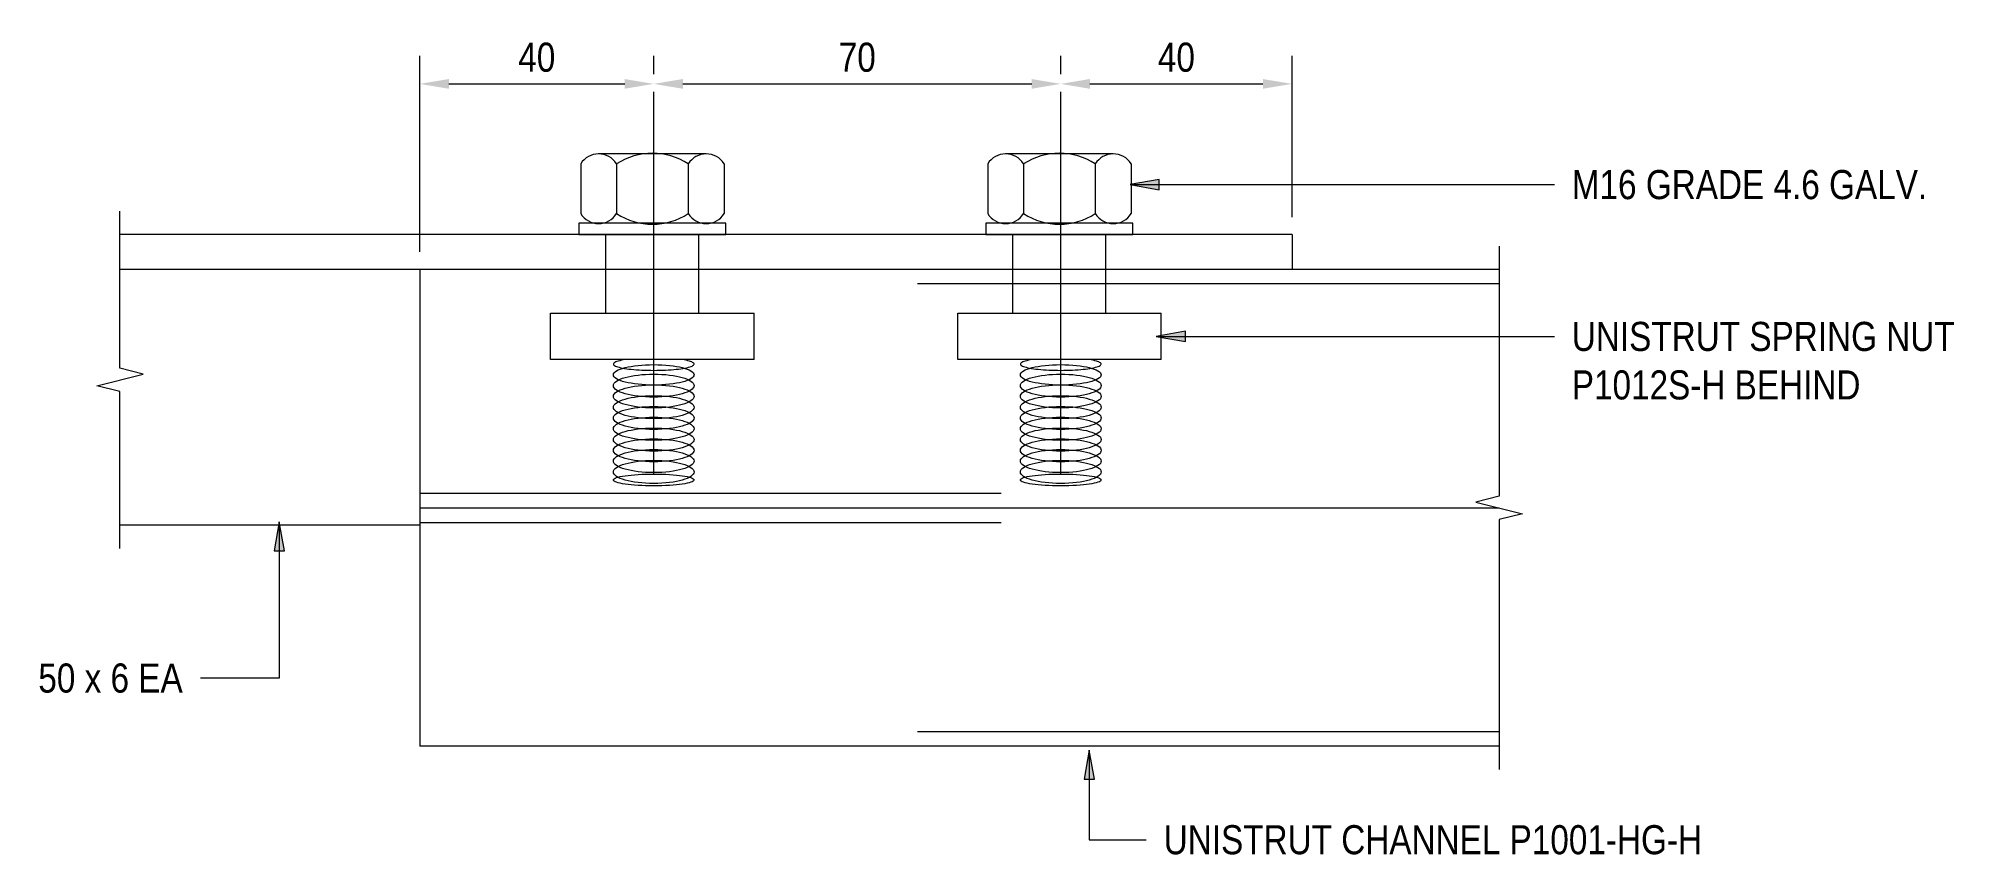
# Model space of a CAD drawing. Header units: metres. Extents: x 0.2 to 14.6, y -2.3 to 5.5.
# Drawn here: x 14.3155 to 14.6451, y 2.8937 to 3.034 of the extents above; entities that cross this region are included whole.
import ezdxf

# ---------------------------------------------------------------- set-up
doc = ezdxf.new("R2010")
doc.units = ezdxf.units.M
for name, pattern in [('Hidden - Small', [0.0022938, 0.0015, -0.0007938]), ('JacobsCenter', [0.015000000000000001, 0.009000000000000003, -0.0015, 0.003, -0.0015]), ('JacobsDash', [0.0045000000000000005, 0.003, -0.0015])]:
    doc.linetypes.add(name, pattern=pattern)
doc.layers.get('Defpoints').update_dxf_attribs({"color": 41})
for name, color, linetype, lineweight in [('A-ANNO-DIMS', 7, 'Continuous', 9), ('A-DETL', 7, 'Continuous', 13), ('A-DETL-GENF', 7, 'Continuous', 9), ('G-ANNO-TEXT', 7, 'Continuous', 9)]:
    doc.layers.add(name, color=color, linetype=linetype, lineweight=lineweight)
doc.styles.add('Arial Narrow_1', font='ARIALN.TTF', dxfattribs={"height": 0.005})
doc.dimstyles.new('Dimension_Standard_T__mm__2', dxfattribs={"dimscale": 0.3048, "dimtxt": 0.005117154868091298, "dimasz": 0.01640419947506562, "dimexe": 0.01574803149606299, "dimexo": 0.00984251968503937, "dimgap": 0.006561679790026247, "dimtad": 1, "dimdec": 0, "dimlfac": 1000, "dimzin": 0, "dimdsep": 46, "dimtxsty": 'Arial Narrow_1', "dimsah": 1, "dimcen": 0.09, "dimaunit": 1, "dimadec": 4, "dimazin": 0, "dimtfac": 1, "dimtdec": 4, "dimtix": 1, "dimtmove": 0, "dimatfit": 3, "dimfxl": 1, "dimtvp": 1, "dimtolj": 1, "dimtzin": 0, "dimlwd": 18, "dimlwe": 18, "dimarcsym": 2})

msp = doc.modelspace()

# ---------------------------------------------------------------- texts
at = {"layer": 'G-ANNO-TEXT', "char_height": 0.005, "attachment_point": 1, "style": 'Arial Narrow_1', "bg_fill": 3, "box_fill_scale": 1, "bg_fill_color": 256, "bg_fill_transparency": 0}
for s, insert in [('M16 GRADE 4.6 GALV.', (14.57921074132409, 3.011388194989019)), ('UNISTRUT SPRING NUT', (14.57921074132409, 2.985277495313066)), ('P1012S-H BEHIND', (14.57921074132409, 2.976943120313066)), ('50 x 6 EA', (14.31548396658999, 2.926532762451074)), ('UNISTRUT CHANNEL P1001-HG-H', (14.50902901911554, 2.898732798139437))]:
    msp.add_mtext(s, dxfattribs=dict(at, insert=insert))

# ---------------------------------------------------------------- blocks, each defined once
blk = doc.blocks.new('CS_DET_BreakLine_ViewScale - CS_Std BreakLine-7327107-DRG-2873253 - DETAIL B - UNISTRUT')
at = {"layer": 'A-DETL-GENF'}
for p, q in [((0.04000000000000055, -0.004), (0.04200000000000054, 0.004)), ((0.04200000000000054, 0.004), (0.04300000000000051, 0)), ((-0.003999999999999971, 0), (0.03900000000000047, 0)), ((0.03900000000000047, 0), (0.04000000000000055, -0.004)), ((0.04300000000000051, 0), (0.08600000000000069, 0))]:
    blk.add_line(p, q, dxfattribs=at)
blk = doc.blocks.new('CS_DET_BreakLine_ViewScale - CS_Std BreakLine-7327108-DRG-2873253 - DETAIL B - UNISTRUT')
at = {"layer": 'A-DETL-GENF'}
for p, q in [((0.02399999999999986, 0.004), (0.02299999999999978, 0)), ((0.02599999999999984, -0.004), (0.02399999999999986, 0.004)), ((0.02299999999999978, 0), (-0.004000000000000004, 0)), ((0.02699999999999982, 0), (0.02599999999999984, -0.004)), ((0.05399999999999937, 0), (0.02699999999999982, 0))]:
    blk.add_line(p, q, dxfattribs=at)
blk = doc.blocks.new('DIMBLOCK28-DRG-2873253 - DETAIL B - UNISTRUT')
at = {"layer": 'A-ANNO-DIMS', "color": 0, "lineweight": 18, "transparency": 16777216}
for p, q in [((14.38109556276264, 2.997297823386355), (14.38109556276264, 3.031004186445569)), ((14.42132785864259, 3.027859983054045), (14.42132785864259, 3.031004186445569)), ((14.38609556276264, 3.026204186445569), (14.41632785864259, 3.026204186445569))]:
    blk.add_line(p, q, dxfattribs=at)
at = {"layer": 'A-ANNO-DIMS', "color": 0, "transparency": 16777216}
for points in [[(14.38609556276264, 3.027037519778902), (14.38609556276264, 3.025370853112235), (14.38109556276264, 3.026204186445569)], [(14.41632785864259, 3.027037519778902), (14.41632785864259, 3.025370853112235), (14.42132785864259, 3.026204186445569)]]:
    blk.add_solid(points, dxfattribs=at)
at = {"layer": 'Defpoints', "color": 0, "transparency": 16777216}
for p in [(14.42132785864259, 3.026204186445569), (14.42132785864259, 3.024859983054045), (14.38109556276264, 2.994297823386355)]:
    blk.add_point(p, dxfattribs=at)
at = {"layer": 'A-ANNO-DIMS', "color": 0, "lineweight": 18, "transparency": 16777216, "insert": (14.40121171070261, 3.030757051384177), "char_height": 0.005, "width": 0.007602630089735642, "attachment_point": 5, "style": 'Arial Narrow_1'}
blk.add_mtext('\\A1;40', dxfattribs=at)
blk = doc.blocks.new('DIMBLOCK29-DRG-2873253 - DETAIL B - UNISTRUT')
at = {"layer": 'A-ANNO-DIMS', "color": 0, "lineweight": 18, "transparency": 16777216}
for p, q in [((14.42132785864259, 3.027859983054045), (14.42132785864259, 3.031004186445569)), ((14.49132785864268, 3.027859983054045), (14.49132785864268, 3.031004186445569)), ((14.42632785864259, 3.026204186445569), (14.48632785864268, 3.026204186445569))]:
    blk.add_line(p, q, dxfattribs=at)
at = {"layer": 'A-ANNO-DIMS', "color": 0, "transparency": 16777216}
for points in [[(14.42632785864259, 3.027037519778902), (14.42632785864259, 3.025370853112235), (14.42132785864259, 3.026204186445569)], [(14.48632785864268, 3.027037519778902), (14.48632785864268, 3.025370853112235), (14.49132785864268, 3.026204186445569)]]:
    blk.add_solid(points, dxfattribs=at)
at = {"layer": 'Defpoints', "color": 0, "transparency": 16777216}
for p in [(14.49132785864268, 3.026204186445569), (14.42132785864259, 3.024859983054045), (14.49132785864268, 3.024859983054045)]:
    blk.add_point(p, dxfattribs=at)
at = {"layer": 'A-ANNO-DIMS', "color": 0, "lineweight": 18, "transparency": 16777216, "insert": (14.45632785864263, 3.030757051384177), "char_height": 0.005, "width": 0.007602630089735642, "attachment_point": 5, "style": 'Arial Narrow_1'}
blk.add_mtext('\\A1;70', dxfattribs=at)
blk = doc.blocks.new('DIMBLOCK30-DRG-2873253 - DETAIL B - UNISTRUT')
at = {"layer": 'A-ANNO-DIMS', "color": 0, "lineweight": 18, "transparency": 16777216}
for p, q in [((14.49132785864268, 3.027859983054045), (14.49132785864268, 3.031004186445569)), ((14.53109556276271, 3.003297823386356), (14.53109556276271, 3.031004186445569)), ((14.49632785864268, 3.026204186445569), (14.52609556276271, 3.026204186445569))]:
    blk.add_line(p, q, dxfattribs=at)
at = {"layer": 'A-ANNO-DIMS', "color": 0, "transparency": 16777216}
for points in [[(14.49632785864268, 3.027037519778902), (14.49632785864268, 3.025370853112235), (14.49132785864268, 3.026204186445569)], [(14.52609556276271, 3.027037519778902), (14.52609556276271, 3.025370853112235), (14.53109556276271, 3.026204186445569)]]:
    blk.add_solid(points, dxfattribs=at)
at = {"layer": 'Defpoints', "color": 0, "transparency": 16777216}
for p in [(14.53109556276271, 3.026204186445569), (14.49132785864268, 3.024859983054045), (14.53109556276271, 3.000297823386356)]:
    blk.add_point(p, dxfattribs=at)
at = {"layer": 'A-ANNO-DIMS', "color": 0, "lineweight": 18, "transparency": 16777216, "insert": (14.51121171070269, 3.030757051384177), "char_height": 0.005, "width": 0.007602630089735642, "attachment_point": 5, "style": 'Arial Narrow_1'}
blk.add_mtext('\\A1;40', dxfattribs=at)

# ---------------------------------------------------------------- dimensions: what is measured, and where the dimension line sits
at = {"layer": 'A-ANNO-DIMS', "lineweight": 18}
for base, p1, p2, override, picture, middle in [((14.42132785864259, 3.026204186445569), (14.38109556276264, 2.994297823386355), (14.42132785864259, 3.024859983054045), {"dimpost": '<>', "dimfxl": 0.05052408569509654}, 'DIMBLOCK28-DRG-2873253 - DETAIL B - UNISTRUT', (14.40121171070261, 3.030757051384177)), ((14.49132785864268, 3.026204186445569), (14.42132785864259, 3.024859983054045), (14.49132785864268, 3.024859983054045), {"dimpost": '<>', "dimfxl": 0.07000000000008733}, 'DIMBLOCK29-DRG-2873253 - DETAIL B - UNISTRUT', (14.45632785864263, 3.030757051384177)), ((14.53109556276271, 3.026204186445569), (14.49132785864268, 3.024859983054045), (14.53109556276271, 3.000297823386356), {"dimpost": '<>', "dimfxl": 0.04674152306589137}, 'DIMBLOCK30-DRG-2873253 - DETAIL B - UNISTRUT', (14.51121171070269, 3.030757051384177))]:
    dim = msp.add_linear_dim(base=base, p1=p1, p2=p2, dimstyle='Dimension_Standard_T__mm__2', override=override, dxfattribs=at)
    dim.commit()
    dim.dimension.update_dxf_attribs({"geometry": picture, "text_midpoint": middle})

# ---------------------------------------------------------------- hatches: boundary and pattern name
at = {"layer": 'G-ANNO-TEXT'}
for points in [[(14.50323764899706, 3.008888194989019), (14.50823764899706, 3.008006560085477), (14.50823764899706, 3.009769829892561)], [(14.507756777783, 2.982777495313065), (14.512756777783, 2.981895860409523), (14.512756777783, 2.983659130216608)], [(14.35691302355525, 2.950890876381609), (14.35603138865171, 2.945890876381609), (14.3577946584588, 2.945890876381609)], [(14.4962248708846, 2.911639316788072), (14.49534323598105, 2.906639316788072), (14.49710650578814, 2.906639316788072)]]:
    msp.add_hatch(color=256, dxfattribs=at).paths.add_polyline_path(points)

# ---------------------------------------------------------------- linework, layer by layer
at = {"layer": 'A-DETL', "linetype": 'JacobsCenter'}
for p, q in [((14.42132785864259, 2.959120750524211), (14.42132785864259, 3.024859983054045)), ((14.49132785864268, 2.959120750524211), (14.49132785864268, 3.024859983054045))]:
    msp.add_line(p, q, dxfattribs=at)
at = {"layer": 'A-DETL', "lineweight": 18}
for p, q in [((14.40875781163548, 3.012455951408091), (14.40875781163538, 3.003896626631646)), ((14.42109556276282, 3.014160917017529), (14.41182674973179, 3.014160917017638)), ((14.42109556276277, 3.014160917017513), (14.41182674972822, 3.014160917017623)), ((14.41492668719931, 3.012455951410455), (14.41492668719921, 3.003896626629944)), ((14.43034887610716, 3.014160917017418), (14.42109556276225, 3.014160917017527)), ((14.43034887610716, 3.014160917017403), (14.42109556276225, 3.014160917017512)), ((14.42726443832557, 3.012455951409642), (14.42726443832547, 3.003896626629663)), ((14.43343331388912, 3.012455951408918), (14.43343331388902, 3.003896626630068)), ((14.47875781163557, 3.012455951408533), (14.47875781163547, 3.003896626631204)), ((14.4910955627629, 3.014160917017529), (14.4818267497316, 3.014160917017638)), ((14.49109556276286, 3.014160917017513), (14.48182674972803, 3.014160917017623)), ((14.4849266871994, 3.012455951410014), (14.48492668719929, 3.003896626630122)), ((14.50034887610725, 3.014160917017418), (14.49109556276234, 3.014160917017527)), ((14.50034887610725, 3.014160917017403), (14.49109556276234, 3.014160917017512)), ((14.49726443832566, 3.012455951409642), (14.49726443832556, 3.003896626629663)), ((14.50343331388921, 3.012455951408918), (14.50343331388911, 3.003896626630068)), ((14.53109556276271, 3.000297823386356), (14.32952202487736, 3.000297823386356)), ((14.43374556276249, 3.002277823386356), (14.40844556276249, 3.002277823386356)), ((14.40844556276249, 3.002277823386356), (14.40844556276249, 3.000297823386356)), ((14.40844556276249, 3.000297823386356), (14.43374556276249, 3.000297823386356)), ((14.42109556276235, 3.002277823386357), (14.41182674972995, 3.002277823386467)), ((14.43034887610747, 3.002277823386247), (14.4210955627625, 3.002277823386356)), ((14.43374556276249, 3.000297823386356), (14.43374556276249, 3.002277823386356)), ((14.50374556276258, 3.002277823386356), (14.47844556276258, 3.002277823386356)), ((14.47844556276258, 3.002277823386356), (14.47844556276258, 3.000297823386356)), ((14.47844556276258, 3.000297823386356), (14.50374556276258, 3.000297823386356)), ((14.49109556276244, 3.002277823386357), (14.48182674973004, 3.002277823386467)), ((14.50034887610756, 3.002277823386247), (14.49109556276259, 3.002277823386356)), ((14.50374556276258, 3.000297823386356), (14.50374556276258, 3.002277823386356)), ((14.56670664532403, 2.994297823386354), (14.38109556276264, 2.994297823386354)), ((14.38109556276264, 2.994297823386354), (14.38109556276264, 2.912297823386353)), ((14.38109556276264, 2.953297823386357), (14.56670664532403, 2.953297823386356)), ((14.38109556276264, 2.950297823386356), (14.32952202487736, 2.950297823386356)), ((14.56670664532403, 2.912297823386353), (14.38109556276264, 2.912297823386353))]:
    msp.add_line(p, q, dxfattribs=at)
at = {"layer": 'A-DETL', "linetype": 'Hidden - Small', "lineweight": 9}
for p, q in [((14.41309556276208, 2.986792524083306), (14.41309556276208, 3.000297823386356)), ((14.42909556276235, 2.986792524083306), (14.42909556276235, 3.000297823386356)), ((14.48309556276216, 2.986792524083306), (14.48309556276216, 3.000297823386356)), ((14.49909556276244, 2.986792524083306), (14.49909556276244, 3.000297823386356)), ((14.40359556276254, 2.986792524083306), (14.43859556276244, 2.986792524083306)), ((14.40359556276254, 2.978792524083306), (14.40359556276254, 2.986792524083306)), ((14.43859556276244, 2.978792524083306), (14.43859556276244, 2.986792524083306)), ((14.47359556276263, 2.986792524083306), (14.50859556276225, 2.986792524083306)), ((14.47359556276263, 2.978792524083306), (14.47359556276263, 2.986792524083306)), ((14.50859556276225, 2.978792524083306), (14.50859556276225, 2.986792524083306)), ((14.43859556276244, 2.978792524083306), (14.40359556276254, 2.978792524083306)), ((14.50859556276225, 2.978792524083306), (14.47359556276263, 2.978792524083306))]:
    msp.add_line(p, q, dxfattribs=at)
at = {"layer": 'A-DETL'}
msp.add_line((14.53109556276271, 3.000297823386356), (14.53109556276271, 2.994297823386354), dxfattribs=at)
at = {"layer": 'A-DETL', "linetype": 'JacobsDash', "lineweight": 18}
for p, q in [((14.38109556276264, 2.994297823386355), (14.32952202487736, 2.994297823386355)), ((14.56670664532403, 2.991797823386356), (14.38109556276264, 2.991797823386356)), ((14.38109556276264, 2.955797823386357), (14.56670664532403, 2.955797823386356)), ((14.38109556276264, 2.950797823386358), (14.56670664532403, 2.950797823386357)), ((14.56670664532403, 2.914797823386353), (14.38109556276264, 2.914797823386353))]:
    msp.add_line(p, q, dxfattribs=at)
at = {"layer": 'A-DETL', "lineweight": 18}
for centre, radius, start, end in [((14.41184224941814, 3.010518490491557), 0.003642459503984793, 32.13460215940504, 147.8653978716264), ((14.41184224941814, 3.010518490491557), 0.003642459503984301, 32.13460215598668, 147.8653978716297), ((14.42109556276277, 3.002880641995713), 0.01139041597514491, 57.20841521182991, 122.7915847887773), ((14.43034887610712, 3.010518420038219), 0.003642496979200161, 32.13554058439248, 147.8644593987192), ((14.48184224941795, 3.010518490491557), 0.003642459503985012, 32.13460215703287, 147.8653978634188), ((14.48184224941795, 3.010518490491557), 0.003642459503984861, 32.13460215597578, 147.8653978634214), ((14.49109556276285, 3.002880641995713), 0.01139041597514491, 57.20841521182991, 122.7915847899496), ((14.50034887610721, 3.010518420038219), 0.003642496979200161, 32.13554058439248, 147.8644593987192), ((14.41184224941814, 3.005834087548019), 0.003642459503984263, 212.134602125389, 327.8653978377143), ((14.41184224941814, 3.005834087548019), 0.003642459503984263, 212.134602125389, 327.8653978377143), ((14.42109556276277, 3.013471936043647), 0.01139041597514522, 237.2084152106403, 302.7915847875955), ((14.43034887610712, 3.005834158000926), 0.003642496979199462, 212.135540598448, 327.8644594126374), ((14.48184224941795, 3.005834087548019), 0.003642459503985087, 212.1346021335957, 327.865397842448), ((14.48184224941795, 3.005834087548019), 0.003642459503985087, 212.1346021335957, 327.865397842448), ((14.49109556276313, 3.013471936043647), 0.01139041597514446, 237.2084152082853, 302.7915847864174), ((14.50034887610721, 3.005834158000926), 0.003642496979199462, 212.1355406008086, 327.8644594126374)]:
    msp.add_arc(centre, radius, start, end, dxfattribs=at)
at = {"layer": 'A-DETL', "linetype": 'JacobsDash', "lineweight": 9}
for centre, major_axis, ratio, start_param, end_param in [((14.42132785864259, 2.97802513488239), (0.00694199861315197, 0), 0.1555588327071999, 2.351215812241944, 7.073562148527618), ((14.49132785864268, 2.97802513488239), (0.006941998613149459, 0), 0.1555588327072562, 2.351215812241943, 7.073562148527436)]:
    msp.add_ellipse(centre, major_axis=major_axis, ratio=ratio, start_param=start_param, end_param=end_param, dxfattribs=at)
for centre, ratio in [((14.42132785864259, 2.976170896466151), 0.2533113546738692), ((14.42132785864259, 2.974316658049912), 0.2852013525910291), ((14.49132785864268, 2.976170896466151), 0.2533113546738692), ((14.49132785864268, 2.974316658049912), 0.2852013525910291), ((14.42132785864259, 2.972462419633673), 0.2852013525910291), ((14.49132785864268, 2.972462419633673), 0.2852013525910291), ((14.42132785864259, 2.970608181217433), 0.2852013525910291), ((14.42132785864259, 2.968753942801194), 0.2852013525910291), ((14.49132785864268, 2.970608181217433), 0.2852013525910291), ((14.49132785864268, 2.968753942801194), 0.2852013525910291), ((14.42132785864259, 2.966899704384955), 0.285201352591093), ((14.42132785864259, 2.965045465968716), 0.2852013525910291), ((14.49132785864268, 2.966899704384955), 0.285201352591093), ((14.49132785864268, 2.965045465968716), 0.2852013525910291), ((14.42132785864259, 2.963191227552477), 0.2852013525910291), ((14.42132785864259, 2.961336989136238), 0.2852013525910291), ((14.49132785864268, 2.963191227552477), 0.2852013525910291), ((14.49132785864268, 2.961336989136238), 0.2852013525910291), ((14.42132785864259, 2.959482750719999), 0.2852013525910291), ((14.49132785864268, 2.959482750719999), 0.2852013525910291), ((14.42132785864259, 2.958097262303759), 0.1474342300377163), ((14.49132785864268, 2.958097262303759), 0.1474342300377163)]:
    msp.add_ellipse(centre, major_axis=(0.006941998613148925, 0), ratio=ratio, dxfattribs=at)
at = {"layer": 'G-ANNO-TEXT'}
for p, q in [((14.50823764899706, 3.009769829892561), (14.50323764899706, 3.008888194989019)), ((14.50823764899706, 3.008006560085477), (14.50823764899706, 3.009769829892561)), ((14.50323764899706, 3.008888194989019), (14.50823764899706, 3.008006560085477)), ((14.50323764899706, 3.008888194989019), (14.57621074132409, 3.008888194989019)), ((14.512756777783, 2.983659130216608), (14.507756777783, 2.982777495313065)), ((14.507756777783, 2.982777495313065), (14.512756777783, 2.981895860409523)), ((14.507756777783, 2.982777495313065), (14.57621074132409, 2.982777495313065)), ((14.512756777783, 2.981895860409523), (14.512756777783, 2.983659130216608)), ((14.35691302355525, 2.950890876381609), (14.35603138865171, 2.945890876381609)), ((14.3577946584588, 2.945890876381609), (14.35691302355525, 2.950890876381609)), ((14.35691302355525, 2.950890876381609), (14.35691302355525, 2.924032762451074)), ((14.35603138865171, 2.945890876381609), (14.3577946584588, 2.945890876381609)), ((14.34348396658999, 2.924032762451074), (14.34335479992332, 2.924032762451074)), ((14.35691302355525, 2.924032762451074), (14.34348396658999, 2.924032762451074)), ((14.4962248708846, 2.911639316788072), (14.49534323598105, 2.906639316788072)), ((14.49710650578814, 2.906639316788072), (14.4962248708846, 2.911639316788072)), ((14.4962248708846, 2.911639316788072), (14.4962248708846, 2.896232798139437)), ((14.49534323598105, 2.906639316788072), (14.49710650578814, 2.906639316788072)), ((14.4962248708846, 2.896232798139437), (14.50602901911554, 2.896232798139437))]:
    msp.add_line(p, q, dxfattribs=at)

# ---------------------------------------------------------------- block references
at = {"layer": 'A-DETL-GENF', "rotation": 270}
for name, p in [('CS_DET_BreakLine_ViewScale - CS_Std BreakLine-7327108-DRG-2873253 - DETAIL B - UNISTRUT', (14.32952202487736, 3.000297823386356)), ('CS_DET_BreakLine_ViewScale - CS_Std BreakLine-7327107-DRG-2873253 - DETAIL B - UNISTRUT', (14.56670664532403, 2.994297823386354))]:
    msp.add_blockref(name, p, dxfattribs=at)

msp.set_redraw_order([(e.dxf.handle, doc.entitydb.next_handle()) for e in msp.query("TEXT MTEXT ATTDEF DIMENSION ARC_DIMENSION")])  # texts and dimensions are drawn at this point

doc.saveas('drawing.dxf')
